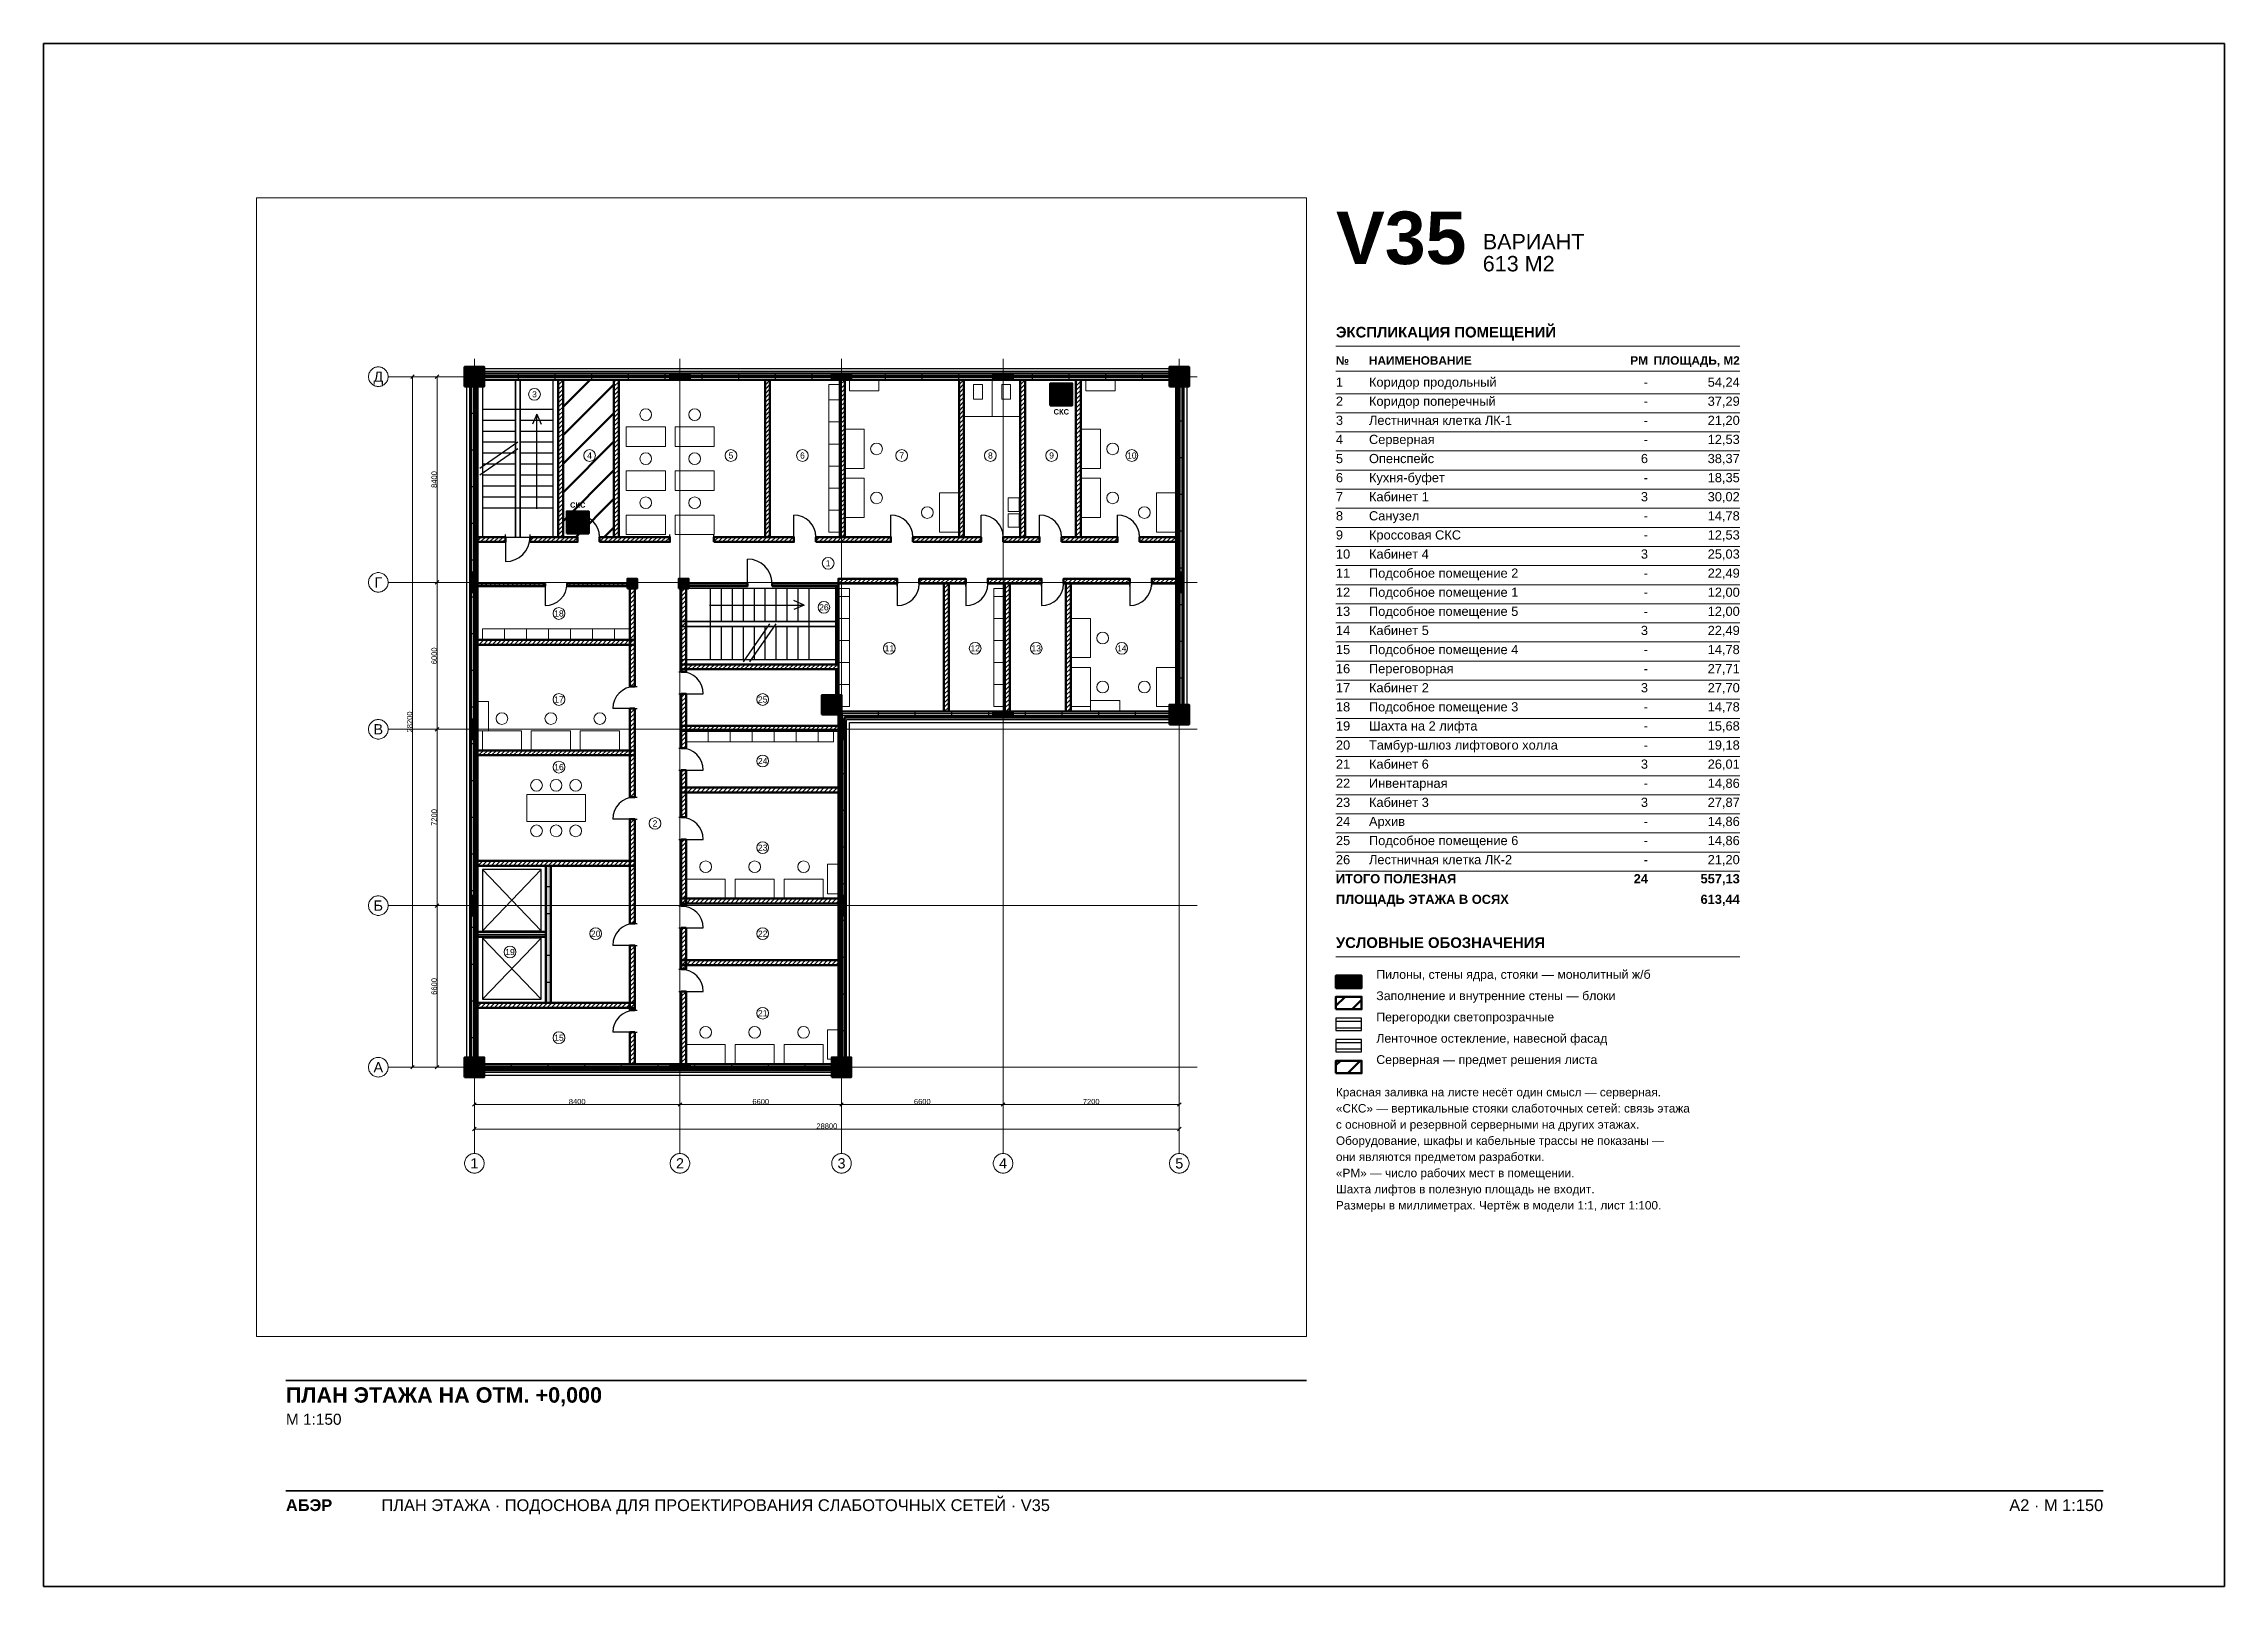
# Paper-space layout 'A2-1-100' of a CAD drawing. Header units: millimetres. Extents: x 0 to 594, y 0 to 420.
# The model-space entities are those that its viewports show. They can reach past a viewport. Long polylines and large blocks are cut down to what shows.
import ezdxf
from ezdxf.enums import TextEntityAlignment as Align

# ---------------------------------------------------------------- set-up
doc = ezdxf.new("R2010")
doc.units = ezdxf.units.MM
doc.linetypes.add('CENTER2', pattern=[2.541, 1.587, -0.318, 0.318, -0.318])
for name, color, linetype, lineweight in [('A-ANNO-LEGEND', 7, 'CONTINUOUS', 18), ('A-ANNO-NOTES', 8, 'CONTINUOUS', 13), ('A-ANNO-ROOM', 7, 'CONTINUOUS', 18), ('A-ANNO-TABLE', 7, 'CONTINUOUS', 18), ('A-DIMS', 8, 'CONTINUOUS', 13), ('A-DOOR', 3, 'CONTINUOUS', 25), ('A-ELEV', 7, 'CONTINUOUS', 25), ('A-FACADE-PANEL', 8, 'CONTINUOUS', 25), ('A-FURN', 8, 'CONTINUOUS', 18), ('A-GLAZ-RIBBON', 5, 'CONTINUOUS', 25), ('A-GRID', 8, 'CENTER2', 13), ('A-HATCH', 9, 'CONTINUOUS', 9), ('A-OUTLINE', 7, 'CONTINUOUS', 50), ('A-SANI', 8, 'CONTINUOUS', 18), ('A-STAIR', 7, 'CONTINUOUS', 25), ('A-TITLE', 7, 'CONTINUOUS', 35), ('A-VIEWPORT', 8, 'CONTINUOUS', 9), ('A-WALL-BLOCK', 9, 'CONTINUOUS', 50), ('A-WALL-GLASS', 4, 'CONTINUOUS', 25), ('A-WALL-RC', 7, 'CONTINUOUS', 50), ('E-SCS-RISER', 1, 'CONTINUOUS', 50), ('E-SERVER-ROOM', 1, 'CONTINUOUS', 50)]:
    doc.layers.add(name, color=color, linetype=linetype, lineweight=lineweight)
doc.styles.add('Arial', font='arial.ttf')
doc.styles.add('Arial-Bold', font='arialbd.ttf')
doc.styles.get("Standard").update_dxf_attribs({"font": 'arial.ttf'})

psp = doc.layouts.new('A2-1-100')

# ---------------------------------------------------------------- texts
at = {"layer": 'A-ANNO-LEGEND'}
for s, height, style, p in [('УСЛОВНЫЕ ОБОЗНАЧЕНИЯ', 2.9, 'Arial-Bold', (352, 173.8)), ('Пилоны, стены ядра, стояки — монолитный ж/б', 2.4, 'Arial', (363, 165.4)), ('Заполнение и внутренние стены — блоки', 2.4, 'Arial', (363, 159.6)), ('Перегородки светопрозрачные', 2.4, 'Arial', (363, 153.8)), ('Ленточное остекление, навесной фасад', 2.4, 'Arial', (363, 148)), ('Серверная — предмет решения листа', 2.4, 'Arial', (363, 142.2))]:
    psp.add_text(s, height=height, dxfattribs=dict(at, style=style)).set_placement(p)
at = {"layer": 'A-ANNO-NOTES', "style": 'Arial'}
for s, p in [('«СКС» — вертикальные стояки слаботочных сетей: связь этажа', (352, 129)), ('Красная заливка на листе несёт один смысл — серверная.', (352, 133.4)), ('с основной и резервной серверными на других этажах.', (352, 124.6)), ('Оборудование, шкафы и кабельные трассы не показаны —', (352, 120.2)), ('они являются предметом разработки.', (352, 115.8)), ('«РМ» — число рабочих мест в помещении.', (352, 111.4)), ('Шахта лифтов в полезную площадь не входит.', (352, 107)), ('Размеры в миллиметрах. Чертёж в модели 1:1, лист 1:100.', (352, 102.6))]:
    psp.add_text(s, height=2.3, dxfattribs=at).set_placement(p)
at = {"layer": 'A-ANNO-TABLE'}
for s, height, style, p in [('ЭКСПЛИКАЦИЯ ПОМЕЩЕНИЙ', 2.9, 'Arial-Bold', (352, 340)), ('№', 2.3, 'Arial-Bold', (352, 332.6)), ('НАИМЕНОВАНИЕ', 2.3, 'Arial-Bold', (361, 332.6)), ('1', 2.5, 'Arial', (352, 326.6)), ('Коридор продольный', 2.5, 'Arial', (361, 326.6)), ('2', 2.5, 'Arial', (352, 321.4)), ('Коридор поперечный', 2.5, 'Arial', (361, 321.4)), ('3', 2.5, 'Arial', (352, 316.2)), ('Лестничная клетка ЛК-1', 2.5, 'Arial', (361, 316.2)), ('4', 2.5, 'Arial', (352, 311)), ('Серверная', 2.5, 'Arial', (361, 311)), ('5', 2.5, 'Arial', (352, 305.8)), ('6', 2.5, 'Arial', (352, 300.6)), ('Опенспейс', 2.5, 'Arial', (361, 305.8)), ('Кухня-буфет', 2.5, 'Arial', (361, 300.6)), ('7', 2.5, 'Arial', (352, 295.4)), ('Кабинет 1', 2.5, 'Arial', (361, 295.4)), ('8', 2.5, 'Arial', (352, 290.2)), ('Санузел', 2.5, 'Arial', (361, 290.2)), ('9', 2.5, 'Arial', (352, 285)), ('Кроссовая СКС', 2.5, 'Arial', (361, 285)), ('10', 2.5, 'Arial', (352, 279.8)), ('Кабинет 4', 2.5, 'Arial', (361, 279.8)), ('11', 2.5, 'Arial', (352, 274.6)), ('Подсобное помещение 2', 2.5, 'Arial', (361, 274.6)), ('12', 2.5, 'Arial', (352, 269.4)), ('Подсобное помещение 1', 2.5, 'Arial', (361, 269.4)), ('13', 2.5, 'Arial', (352, 264.2)), ('14', 2.5, 'Arial', (352, 259)), ('Подсобное помещение 5', 2.5, 'Arial', (361, 264.2)), ('Кабинет 5', 2.5, 'Arial', (361, 259)), ('15', 2.5, 'Arial', (352, 253.8)), ('Подсобное помещение 4', 2.5, 'Arial', (361, 253.8)), ('16', 2.5, 'Arial', (352, 248.6)), ('Переговорная', 2.5, 'Arial', (361, 248.6)), ('17', 2.5, 'Arial', (352, 243.4)), ('Кабинет 2', 2.5, 'Arial', (361, 243.4)), ('18', 2.5, 'Arial', (352, 238.2)), ('Подсобное помещение 3', 2.5, 'Arial', (361, 238.2)), ('19', 2.5, 'Arial', (352, 233)), ('Шахта на 2 лифта', 2.5, 'Arial', (361, 233)), ('20', 2.5, 'Arial', (352, 227.8)), ('Тамбур-шлюз лифтового холла', 2.5, 'Arial', (361, 227.8)), ('21', 2.5, 'Arial', (352, 222.6)), ('22', 2.5, 'Arial', (352, 217.4)), ('Кабинет 6', 2.5, 'Arial', (361, 222.6)), ('Инвентарная', 2.5, 'Arial', (361, 217.4)), ('23', 2.5, 'Arial', (352, 212.2)), ('Кабинет 3', 2.5, 'Arial', (361, 212.2)), ('24', 2.5, 'Arial', (352, 207)), ('Архив', 2.5, 'Arial', (361, 207)), ('25', 2.5, 'Arial', (352, 201.8)), ('Подсобное помещение 6', 2.5, 'Arial', (361, 201.8)), ('26', 2.5, 'Arial', (352, 196.6)), ('Лестничная клетка ЛК-2', 2.5, 'Arial', (361, 196.6)), ('ИТОГО ПОЛЕЗНАЯ', 2.5, 'Arial-Bold', (352, 191.4)), ('ПЛОЩАДЬ ЭТАЖА В ОСЯХ', 2.5, 'Arial-Bold', (352, 185.8))]:
    psp.add_text(s, height=height, dxfattribs=dict(at, style=style)).set_placement(p)
for s, height, style, p in [('РМ', 2.3, 'Arial-Bold', (437, 332.6)), ('ПЛОЩАДЬ, М2', 2.3, 'Arial-Bold', (462, 332.6)), ('-', 2.5, 'Arial', (437, 326.6)), ('54,24', 2.5, 'Arial', (462, 326.6)), ('-', 2.5, 'Arial', (437, 321.4)), ('37,29', 2.5, 'Arial', (462, 321.4)), ('-', 2.5, 'Arial', (437, 316.2)), ('21,20', 2.5, 'Arial', (462, 316.2)), ('-', 2.5, 'Arial', (437, 311)), ('12,53', 2.5, 'Arial', (462, 311)), ('6', 2.5, 'Arial', (437, 305.8)), ('38,37', 2.5, 'Arial', (462, 305.8)), ('18,35', 2.5, 'Arial', (462, 300.6)), ('3', 2.5, 'Arial', (437, 295.4)), ('-', 2.5, 'Arial', (437, 300.6)), ('30,02', 2.5, 'Arial', (462, 295.4)), ('-', 2.5, 'Arial', (437, 290.2)), ('14,78', 2.5, 'Arial', (462, 290.2)), ('-', 2.5, 'Arial', (437, 285)), ('12,53', 2.5, 'Arial', (462, 285)), ('3', 2.5, 'Arial', (437, 279.8)), ('25,03', 2.5, 'Arial', (462, 279.8)), ('-', 2.5, 'Arial', (437, 274.6)), ('22,49', 2.5, 'Arial', (462, 274.6)), ('-', 2.5, 'Arial', (437, 269.4)), ('12,00', 2.5, 'Arial', (462, 269.4)), ('3', 2.5, 'Arial', (437, 259)), ('-', 2.5, 'Arial', (437, 264.2)), ('22,49', 2.5, 'Arial', (462, 259)), ('12,00', 2.5, 'Arial', (462, 264.2)), ('14,78', 2.5, 'Arial', (462, 253.8)), ('-', 2.5, 'Arial', (437, 253.8)), ('-', 2.5, 'Arial', (437, 248.6)), ('27,71', 2.5, 'Arial', (462, 248.6)), ('3', 2.5, 'Arial', (437, 243.4)), ('27,70', 2.5, 'Arial', (462, 243.4)), ('-', 2.5, 'Arial', (437, 238.2)), ('14,78', 2.5, 'Arial', (462, 238.2)), ('-', 2.5, 'Arial', (437, 233)), ('15,68', 2.5, 'Arial', (462, 233)), ('-', 2.5, 'Arial', (437, 227.8)), ('19,18', 2.5, 'Arial', (462, 227.8)), ('3', 2.5, 'Arial', (437, 222.6)), ('26,01', 2.5, 'Arial', (462, 222.6)), ('14,86', 2.5, 'Arial', (462, 217.4)), ('3', 2.5, 'Arial', (437, 212.2)), ('-', 2.5, 'Arial', (437, 217.4)), ('27,87', 2.5, 'Arial', (462, 212.2)), ('-', 2.5, 'Arial', (437, 207)), ('14,86', 2.5, 'Arial', (462, 207)), ('-', 2.5, 'Arial', (437, 201.8)), ('14,86', 2.5, 'Arial', (462, 201.8)), ('-', 2.5, 'Arial', (437, 196.6)), ('21,20', 2.5, 'Arial', (462, 196.6)), ('24', 2.5, 'Arial-Bold', (437, 191.4)), ('557,13', 2.5, 'Arial-Bold', (462, 191.4)), ('613,44', 2.5, 'Arial-Bold', (462, 185.8))]:
    psp.add_text(s, height=height, dxfattribs=dict(at, style=style)).set_placement(p, align=Align.RIGHT)
at = {"layer": 'A-TITLE'}
for s, height, style, p in [('V35', 14.3, 'Arial-Bold', (352, 360)), ('ВАРИАНТ', 4.2, 'Arial', (392, 364)), ('613 М2', 4.2, 'Arial', (392, 358)), ('ПЛАН ЭТАЖА НА ОТМ. +0,000', 4.2, 'Arial-Bold', (66, 50)), ('М 1:150', 3, 'Arial', (66, 44)), ('ПЛАН ЭТАЖА · ПОДОСНОВА ДЛЯ ПРОЕКТИРОВАНИЯ СЛАБОТОЧНЫХ СЕТЕЙ · V35', 3.2, 'Arial', (92, 20.5)), ('АБЭР', 3.2, 'Arial-Bold', (66, 20.5))]:
    psp.add_text(s, height=height, dxfattribs=dict(at, style=style)).set_placement(p)
at = {"layer": 'A-TITLE', "style": 'Arial'}
psp.add_text('A2 · М 1:150', height=3.2, dxfattribs=at).set_placement((561, 20.5), align=Align.RIGHT)

msp = doc.modelspace()

# ---------------------------------------------------------------- texts
at = {"layer": 'A-ANNO-ROOM'}
for s, p in [('3', (2455, 27480)), ('4', (4705, 24980)), ('5', (10482, 24980)), ('6', (13404, 24980)), ('7', (17460, 24980)), ('8', (21083, 24980)), ('9', (23583, 24980)), ('10', (26860, 24980)), ('1', (14455, 20580)), ('26', (14280, 18780)), ('18', (3455, 18530)), ('11', (16955, 17105)), ('12', (20459, 17105)), ('13', (22955, 17105)), ('14', (26451, 17105)), ('17', (3455, 15018)), ('25', (11780, 15017)), ('24', (11780, 12504)), ('16', (3455, 12255)), ('2', (7380, 9955)), ('23', (11780, 8966)), ('20', (4955, 5455)), ('22', (11780, 5453)), ('19', (1455, 4705)), ('21', (11780, 2205)), ('15', (3455, 1205))]:
    msp.add_text(s, height=250, dxfattribs=at).set_placement(p, align=Align.MIDDLE_CENTER)
at = {"layer": 'A-DIMS'}
for s, p in [('8400', (-1645, 24000)), ('6000', (-1645, 16800)), ('28200', (-2645, 14100)), ('7200', (-1645, 10200)), ('6600', (-1645, 3300))]:
    msp.add_text(s, height=220, rotation=90, dxfattribs=at).set_placement(p, align=Align.MIDDLE_CENTER)
for s, p in [('8400', (4200, -1405)), ('6600', (11700, -1405)), ('6600', (18300, -1405)), ('7200', (25200, -1405)), ('28800', (14400, -2405))]:
    msp.add_text(s, height=220, dxfattribs=at).set_placement(p, align=Align.MIDDLE_CENTER)
at = {"layer": 'A-GRID'}
for s, p in [('Д', (-3925, 28200)), ('Г', (-3925, 19800)), ('В', (-3925, 13800)), ('Б', (-3925, 6600)), ('А', (-3925, 0)), ('1', (0, -3925)), ('2', (8400, -3925)), ('3', (15000, -3925)), ('4', (21600, -3925)), ('5', (28800, -3925))]:
    msp.add_text(s, height=420, dxfattribs=at).set_placement(p, align=Align.MIDDLE_CENTER)
at = {"layer": 'E-SCS-RISER', "style": 'Arial-Bold'}
for p in [(23980, 26765), (4225, 22960)]:
    msp.add_text('СКС', height=220, dxfattribs=at).set_placement(p, align=Align.MIDDLE_CENTER)

# ---------------------------------------------------------------- hatches: boundary and pattern name
at = {"layer": 'A-HATCH'}
h = msp.add_hatch(dxfattribs=at)
h.set_pattern_fill('ANSI31', scale=40)
h.paths.add_polyline_path([(3425, 21650), (3625, 21650), (3625, 28075), (3625, 28075), (3425, 28075), (3425, 28075)])
h = msp.add_hatch(dxfattribs=at)
h.set_pattern_fill('ANSI31', scale=40)
h.paths.add_polyline_path([(5702, 21650), (5902, 21650), (5902, 28075), (5902, 28075), (5702, 28075), (5702, 28075)])
h = msp.add_hatch(dxfattribs=at)
h.set_pattern_fill('ANSI31', scale=40)
h.paths.add_polyline_path([(11874, 21650), (12074, 21650), (12074, 28075), (12074, 28075), (11874, 28075), (11874, 28075)])
h = msp.add_hatch(dxfattribs=at)
h.set_pattern_fill('ANSI31', scale=40)
h.paths.add_polyline_path([(14930, 21650), (15130, 21650), (15130, 28075), (15130, 28075), (14930, 28075), (14930, 28075)])
h = msp.add_hatch(dxfattribs=at)
h.set_pattern_fill('ANSI31', scale=40)
h.paths.add_polyline_path([(19803, 21650), (20003, 21650), (20003, 28075), (20003, 28075), (19803, 28075), (19803, 28075)])
h = msp.add_hatch(dxfattribs=at)
h.set_pattern_fill('ANSI31', scale=40)
h.paths.add_polyline_path([(22303, 21650), (22503, 21650), (22503, 28075), (22503, 28075), (22303, 28075), (22303, 28075)])
h = msp.add_hatch(dxfattribs=at)
h.set_pattern_fill('ANSI31', scale=40)
h.paths.add_polyline_path([(24580, 21650), (24780, 21650), (24780, 28075), (24780, 28075), (24580, 28075), (24580, 28075)])
h = msp.add_hatch(dxfattribs=at)
h.set_pattern_fill('ANSI31', scale=40)
h.paths.add_polyline_path([(125, 21450), (125, 21450), (1275, 21450), (1275, 21650), (125, 21650), (125, 21650)])
h = msp.add_hatch(dxfattribs=at)
h.set_pattern_fill('ANSI31', scale=40)
h.paths.add_polyline_path([(2275, 21450), (4214, 21450), (4214, 21650), (2275, 21650)])
h = msp.add_hatch(dxfattribs=at)
h.set_pattern_fill('ANSI31', scale=40)
h.paths.add_polyline_path([(5114, 21450), (7988, 21450), (7988, 21650), (5114, 21650)])
h = msp.add_hatch(dxfattribs=at)
h.set_pattern_fill('ANSI31', scale=40)
h.paths.add_polyline_path([(9788, 21450), (13052, 21450), (13052, 21650), (9788, 21650)])
h = msp.add_hatch(dxfattribs=at)
h.set_pattern_fill('ANSI31', scale=40)
h.paths.add_polyline_path([(13952, 21450), (17016, 21450), (17016, 21650), (13952, 21650)])
h = msp.add_hatch(dxfattribs=at)
h.set_pattern_fill('ANSI31', scale=40)
h.paths.add_polyline_path([(17916, 21450), (20703, 21450), (20703, 21650), (17916, 21650)])
h = msp.add_hatch(dxfattribs=at)
h.set_pattern_fill('ANSI31', scale=40)
h.paths.add_polyline_path([(21603, 21450), (23092, 21450), (23092, 21650), (21603, 21650)])
h = msp.add_hatch(dxfattribs=at)
h.set_pattern_fill('ANSI31', scale=40)
h.paths.add_polyline_path([(23992, 21450), (26278, 21450), (26278, 21650), (23992, 21650)])
h = msp.add_hatch(dxfattribs=at)
h.set_pattern_fill('ANSI31', scale=40)
h.paths.add_polyline_path([(27178, 21450), (28675, 21450), (28675, 21450), (28675, 21650), (28675, 21650), (27178, 21650)])
h = msp.add_hatch(dxfattribs=at)
h.set_pattern_fill('ANSI31', scale=40)
h.paths.add_polyline_path([(125, 19650), (125, 19650), (2888, 19650), (2888, 19750), (125, 19750), (125, 19750)])
h = msp.add_hatch(dxfattribs=at)
h.set_pattern_fill('ANSI31', scale=40)
h.paths.add_polyline_path([(3788, 19650), (6350, 19650), (6350, 19750), (3788, 19750)])
h = msp.add_hatch(dxfattribs=at)
h.set_pattern_fill('ANSI31', scale=40)
h.paths.add_polyline_path([(6350, 15544), (6550, 15544), (6550, 19750), (6350, 19750)])
h = msp.add_hatch(dxfattribs=at)
h.set_pattern_fill('ANSI31', scale=40)
h.paths.add_polyline_path([(8450, 16150), (8650, 16150), (8650, 19750), (8450, 19750)])
h = msp.add_hatch(dxfattribs=at)
h.set_pattern_fill('ANSI31', scale=40)
h.paths.add_polyline_path([(14875, 19750), (17277, 19750), (17277, 19950), (14875, 19950)])
h = msp.add_hatch(dxfattribs=at)
h.set_pattern_fill('ANSI31', scale=40)
h.paths.add_polyline_path([(18177, 19750), (20077, 19750), (20077, 19950), (18177, 19950)])
h = msp.add_hatch(dxfattribs=at)
h.set_pattern_fill('ANSI31', scale=40)
h.paths.add_polyline_path([(19179, 14525), (19379, 14525), (19379, 14525), (19379, 19750), (19179, 19750), (19179, 14525)])
h = msp.add_hatch(dxfattribs=at)
h.set_pattern_fill('ANSI31', scale=40)
h.paths.add_polyline_path([(20977, 19750), (23171, 19750), (23171, 19950), (20977, 19950)])
h = msp.add_hatch(dxfattribs=at)
h.set_pattern_fill('ANSI31', scale=40)
h.paths.add_polyline_path([(21675, 14525), (21875, 14525), (21875, 14525), (21875, 19750), (21675, 19750), (21675, 14525)])
h = msp.add_hatch(dxfattribs=at)
h.set_pattern_fill('ANSI31', scale=40)
h.paths.add_polyline_path([(24071, 19750), (26773, 19750), (26773, 19950), (24071, 19950)])
h = msp.add_hatch(dxfattribs=at)
h.set_pattern_fill('ANSI31', scale=40)
h.paths.add_polyline_path([(24171, 14525), (24371, 14525), (24371, 14525), (24371, 19750), (24171, 19750), (24171, 14525)])
h = msp.add_hatch(dxfattribs=at)
h.set_pattern_fill('ANSI31', scale=40)
h.paths.add_polyline_path([(27673, 19750), (28675, 19750), (28675, 19750), (28675, 19950), (28675, 19950), (27673, 19950)])
h = msp.add_hatch(dxfattribs=at)
h.set_pattern_fill('ANSI31', scale=40)
h.paths.add_polyline_path([(125, 17250), (125, 17250), (6550, 17250), (6550, 17450), (125, 17450), (125, 17450)])
h = msp.add_hatch(dxfattribs=at)
h.set_pattern_fill('ANSI31', scale=40)
h.paths.add_polyline_path([(8450, 16250), (14875, 16250), (14875, 16450), (8450, 16450)])
h = msp.add_hatch(dxfattribs=at)
h.set_pattern_fill('ANSI31', scale=40)
h.paths.add_polyline_path([(14775, 14525), (14875, 14525), (14875, 14525), (14875, 16250), (14775, 16250), (14775, 14525)])
h = msp.add_hatch(dxfattribs=at)
h.set_pattern_fill('ANSI31', scale=40)
h.paths.add_polyline_path([(8450, 13030), (8650, 13030), (8650, 15250), (8450, 15250)])
h = msp.add_hatch(dxfattribs=at)
h.set_pattern_fill('ANSI31', scale=40)
h.paths.add_polyline_path([(6350, 11032), (6550, 11032), (6550, 14644), (6350, 14644)])
h = msp.add_hatch(dxfattribs=at)
h.set_pattern_fill('ANSI31', scale=40)
h.paths.add_polyline_path([(8450, 13737), (14875, 13737), (14875, 13737), (14875, 13937), (14875, 13937), (8450, 13937)])
h = msp.add_hatch(dxfattribs=at)
h.set_pattern_fill('ANSI31', scale=40)
h.paths.add_polyline_path([(125, 12738), (125, 12738), (6550, 12738), (6550, 12938), (125, 12938), (125, 12938)])
h = msp.add_hatch(dxfattribs=at)
h.set_pattern_fill('ANSI31', scale=40)
h.paths.add_polyline_path([(8450, 10205), (8650, 10205), (8650, 12130), (8450, 12130)])
h = msp.add_hatch(dxfattribs=at)
h.set_pattern_fill('ANSI31', scale=40)
h.paths.add_polyline_path([(8450, 11224), (14875, 11224), (14875, 11224), (14875, 11424), (14875, 11424), (8450, 11424)])
h = msp.add_hatch(dxfattribs=at)
h.set_pattern_fill('ANSI31', scale=40)
h.paths.add_polyline_path([(6350, 5875), (6550, 5875), (6550, 10132), (6350, 10132)])
h = msp.add_hatch(dxfattribs=at)
h.set_pattern_fill('ANSI31', scale=40)
h.paths.add_polyline_path([(8450, 6586), (8650, 6586), (8650, 9305), (8450, 9305)])
h = msp.add_hatch(dxfattribs=at)
h.set_pattern_fill('ANSI31', scale=40)
h.paths.add_polyline_path([(125, 8225), (125, 8225), (6550, 8225), (6550, 8425), (125, 8425), (125, 8425)])
h = msp.add_hatch(dxfattribs=at)
h.set_pattern_fill('ANSI31', scale=40)
h.paths.add_polyline_path([(8450, 6686), (14875, 6686), (14875, 6686), (14875, 6886), (14875, 6886), (8450, 6886)])
h = msp.add_hatch(dxfattribs=at)
h.set_pattern_fill('ANSI31', scale=40)
h.paths.add_polyline_path([(8450, 3999), (8650, 3999), (8650, 5686), (8450, 5686)])
h = msp.add_hatch(dxfattribs=at)
h.set_pattern_fill('ANSI31', scale=40)
h.paths.add_polyline_path([(6350, 2325), (6550, 2325), (6550, 4975), (6350, 4975)])
h = msp.add_hatch(dxfattribs=at)
h.set_pattern_fill('ANSI31', scale=40)
h.paths.add_polyline_path([(8450, 4173), (14875, 4173), (14875, 4173), (14875, 4373), (14875, 4373), (8450, 4373)])
h = msp.add_hatch(dxfattribs=at)
h.set_pattern_fill('ANSI31', scale=40)
h.paths.add_polyline_path([(8450, 125), (8650, 125), (8650, 125), (8650, 3099), (8450, 3099), (8450, 125)])
h = msp.add_hatch(dxfattribs=at)
h.set_pattern_fill('ANSI31', scale=40)
h.paths.add_polyline_path([(125, 2425), (125, 2425), (6550, 2425), (6550, 2625), (125, 2625), (125, 2625)])
h = msp.add_hatch(dxfattribs=at)
h.set_pattern_fill('ANSI31', scale=40)
h.paths.add_polyline_path([(6350, 125), (6550, 125), (6550, 125), (6550, 1425), (6350, 1425), (6350, 125)])
at = {"layer": 'A-WALL-RC'}
h = msp.add_hatch(color=7, dxfattribs=at)
h.dxf.hatch_style = 1
h.paths.add_polyline_path([(-400, 27800), (400, 27800), (400, 28600), (-400, 28600)])
h = msp.add_hatch(color=7, dxfattribs=at)
h.dxf.hatch_style = 1
h.paths.add_polyline_path([(28400, 27800), (29200, 27800), (29200, 28600), (28400, 28600)])
h = msp.add_hatch(color=7, dxfattribs=at)
h.dxf.hatch_style = 1
h.paths.add_polyline_path([(8000, 28075), (8800, 28075), (8800, 28325), (8000, 28325)])
h = msp.add_hatch(color=7, dxfattribs=at)
h.dxf.hatch_style = 1
h.paths.add_polyline_path([(14600, 28075), (15400, 28075), (15400, 28325), (14600, 28325)])
h = msp.add_hatch(color=7, dxfattribs=at)
h.dxf.hatch_style = 1
h.paths.add_polyline_path([(21200, 28075), (22000, 28075), (22000, 28325), (21200, 28325)])
h = msp.add_hatch(color=7, dxfattribs=at)
h.dxf.hatch_style = 1
h.paths.add_polyline_path([(-125, 19400), (125, 19400), (125, 20200), (-125, 20200)])
h = msp.add_hatch(color=7, dxfattribs=at)
h.dxf.hatch_style = 1
h.paths.add_polyline_path([(6250, 19550), (6650, 19550), (6650, 19950), (6250, 19950)])
h = msp.add_hatch(color=7, dxfattribs=at)
h.dxf.hatch_style = 1
h.paths.add_polyline_path([(8350, 19550), (8750, 19550), (8750, 19950), (8350, 19950)])
h = msp.add_hatch(color=7, dxfattribs=at)
h.dxf.hatch_style = 1
h.paths.add_polyline_path([(8650, 19650), (11162, 19650), (11162, 19750), (8650, 19750)])
h = msp.add_hatch(color=7, dxfattribs=at)
h.dxf.hatch_style = 1
h.paths.add_polyline_path([(12162, 19650), (14875, 19650), (14875, 19750), (12162, 19750)])
h = msp.add_hatch(color=7, dxfattribs=at)
h.dxf.hatch_style = 1
h.paths.add_polyline_path([(14775, 16450), (14875, 16450), (14875, 19650), (14775, 19650)])
h = msp.add_hatch(color=7, dxfattribs=at)
h.dxf.hatch_style = 1
h.paths.add_polyline_path([(28675, 19400), (28925, 19400), (28925, 20200), (28675, 20200)])
h = msp.add_hatch(color=7, dxfattribs=at)
h.dxf.hatch_style = 1
h.paths.add_polyline_path([(14200, 14400), (15000, 14400), (15000, 15200), (14200, 15200)])
h = msp.add_hatch(color=7, dxfattribs=at)
h.dxf.hatch_style = 1
h.paths.add_polyline_path([(21200, 14275), (22000, 14275), (22000, 14525), (21200, 14525)])
h = msp.add_hatch(color=7, dxfattribs=at)
h.dxf.hatch_style = 1
h.paths.add_polyline_path([(28400, 14000), (29200, 14000), (29200, 14800), (28400, 14800)])
h = msp.add_hatch(color=7, dxfattribs=at)
h.dxf.hatch_style = 1
h.paths.add_polyline_path([(-125, 13400), (125, 13400), (125, 14200), (-125, 14200)])
h = msp.add_hatch(color=7, dxfattribs=at)
h.dxf.hatch_style = 1
h.paths.add_polyline_path([(14875, 13400), (15125, 13400), (15125, 14200), (14875, 14200)])
h = msp.add_hatch(color=7, dxfattribs=at)
h.dxf.hatch_style = 1
h.paths.add_polyline_path([(2925, 2625), (3125, 2625), (3125, 8225), (2925, 8225)])
h = msp.add_hatch(color=7, dxfattribs=at)
h.dxf.hatch_style = 1
h.paths.add_polyline_path([(-125, 6200), (125, 6200), (125, 7000), (-125, 7000)])
h = msp.add_hatch(color=7, dxfattribs=at)
h.dxf.hatch_style = 1
h.paths.add_polyline_path([(14875, 6200), (15125, 6200), (15125, 7000), (14875, 7000)])
h = msp.add_hatch(color=7, dxfattribs=at)
h.dxf.hatch_style = 1
h.paths.add_polyline_path([(125, 5325), (125, 5325), (2925, 5325), (2925, 5525), (125, 5525), (125, 5525)])
h = msp.add_hatch(color=7, dxfattribs=at)
h.dxf.hatch_style = 1
h.paths.add_polyline_path([(-400, -400), (400, -400), (400, 400), (-400, 400)])
h = msp.add_hatch(color=7, dxfattribs=at)
h.dxf.hatch_style = 1
h.paths.add_polyline_path([(8000, -125), (8800, -125), (8800, 125), (8000, 125)])
h = msp.add_hatch(color=7, dxfattribs=at)
h.dxf.hatch_style = 1
h.paths.add_polyline_path([(14600, -400), (15400, -400), (15400, 400), (14600, 400)])
at = {"layer": 'E-SCS-RISER'}
h = msp.add_hatch(color=7, dxfattribs=at)
h.dxf.hatch_style = 1
h.paths.add_polyline_path([(23530, 27025), (24430, 27025), (24430, 27925), (23530, 27925)])
h = msp.add_hatch(color=7, dxfattribs=at)
h.dxf.hatch_style = 1
h.paths.add_polyline_path([(3775, 21800), (4675, 21800), (4675, 22700), (3775, 22700)])
at = {"layer": 'E-SERVER-ROOM'}
h = msp.add_hatch(dxfattribs=at)
h.set_pattern_fill('ANSI31', scale=260)
h.paths.add_polyline_path([(3625, 21650), (5702, 21650), (5702, 28075), (3625, 28075)])

# ---------------------------------------------------------------- linework, layer by layer
at = {"layer": 'A-ANNO-ROOM'}
for centre in [(2455, 27480), (4705, 24980), (10482, 24980), (13404, 24980), (17460, 24980), (21083, 24980), (23583, 24980), (26860, 24980), (14455, 20580), (3455, 18530), (14280, 18780), (16955, 17105), (20459, 17105), (22955, 17105), (26451, 17105), (3455, 15018), (11780, 15017), (3455, 12255), (11780, 12504), (7380, 9955), (11780, 8966), (4955, 5455), (11780, 5453), (1455, 4705), (11780, 2205), (3455, 1205)]:
    msp.add_circle(centre, 240, dxfattribs=at)
at = {"layer": 'A-DIMS'}
for p, q in [((-2596, 28129), (-2454, 28271)), ((-2525, 0), (-2525, 28200)), ((-1596, 28129), (-1454, 28271)), ((-1525, 19800), (-1525, 28200)), ((-1596, 19729), (-1454, 19871)), ((-1596, 19729), (-1454, 19871)), ((-1525, 13800), (-1525, 19800)), ((-1596, 13729), (-1454, 13871)), ((-1596, 13729), (-1454, 13871)), ((-1525, 6600), (-1525, 13800)), ((-1596, 6529), (-1454, 6671)), ((-1596, 6529), (-1454, 6671)), ((-1525, 0), (-1525, 6600)), ((-2596, -71), (-2454, 71)), ((-1596, -71), (-1454, 71)), ((-71, -1596), (71, -1454)), ((0, -1525), (8400, -1525)), ((8329, -1596), (8471, -1454)), ((8329, -1596), (8471, -1454)), ((8400, -1525), (15000, -1525)), ((14929, -1596), (15071, -1454)), ((14929, -1596), (15071, -1454)), ((15000, -1525), (21600, -1525)), ((21529, -1596), (21671, -1454)), ((21529, -1596), (21671, -1454)), ((21600, -1525), (28800, -1525)), ((28729, -1596), (28871, -1454)), ((-71, -2596), (71, -2454)), ((0, -2525), (28800, -2525)), ((28729, -2596), (28871, -2454))]:
    msp.add_line(p, q, dxfattribs=at)
at = {"layer": 'A-DOOR'}
for p, q in [((4214, 21650), (4214, 22550)), ((13052, 21650), (13052, 22550)), ((17016, 21650), (17016, 22550)), ((20703, 21650), (20703, 22550)), ((23092, 21650), (23092, 22550)), ((26278, 21650), (26278, 22550)), ((1275, 21550), (1275, 21750)), ((1275, 21650), (1275, 20650)), ((2275, 21550), (2275, 21750)), ((4214, 21550), (4214, 21750)), ((5114, 21550), (5114, 21750)), ((7988, 21550), (7988, 21750)), ((9788, 21550), (9788, 21750)), ((13052, 21550), (13052, 21750)), ((13952, 21550), (13952, 21750)), ((17016, 21550), (17016, 21750)), ((17916, 21550), (17916, 21750)), ((20703, 21550), (20703, 21750)), ((21603, 21550), (21603, 21750)), ((23092, 21550), (23092, 21750)), ((23992, 21550), (23992, 21750)), ((26278, 21550), (26278, 21750)), ((27178, 21550), (27178, 21750)), ((11162, 19750), (11162, 20750)), ((2888, 19700), (2888, 19800)), ((2888, 19750), (2888, 18850)), ((3788, 19700), (3788, 19800)), ((11162, 19700), (11162, 19800)), ((12162, 19700), (12162, 19800)), ((17277, 19650), (17277, 19850)), ((17277, 19750), (17277, 18850)), ((18177, 19650), (18177, 19850)), ((20077, 19650), (20077, 19850)), ((20077, 19750), (20077, 18850)), ((20977, 19650), (20977, 19850)), ((23171, 19650), (23171, 19850)), ((23171, 19750), (23171, 18850)), ((24071, 19650), (24071, 19850)), ((26773, 19650), (26773, 19850)), ((26773, 19750), (26773, 18850)), ((27673, 19650), (27673, 19850)), ((8350, 16150), (8550, 16150)), ((6450, 15544), (6650, 15544)), ((8350, 15250), (8550, 15250)), ((8450, 15250), (9350, 15250)), ((6550, 14644), (5650, 14644)), ((6450, 14644), (6650, 14644)), ((8350, 13030), (8550, 13030)), ((8350, 12130), (8550, 12130)), ((8450, 12130), (9350, 12130)), ((6450, 11032), (6650, 11032)), ((6550, 10132), (5650, 10132)), ((6450, 10132), (6650, 10132)), ((8350, 10205), (8550, 10205)), ((8350, 9305), (8550, 9305)), ((8450, 9305), (9350, 9305)), ((2925, 7375), (3125, 7375)), ((2925, 6275), (3125, 6275)), ((8350, 6586), (8550, 6586)), ((6450, 5875), (6650, 5875)), ((8350, 5686), (8550, 5686)), ((8450, 5686), (9350, 5686)), ((2925, 4575), (3125, 4575)), ((6550, 4975), (5650, 4975)), ((6450, 4975), (6650, 4975)), ((8350, 3999), (8550, 3999)), ((2925, 3475), (3125, 3475)), ((8350, 3099), (8550, 3099)), ((8450, 3099), (9350, 3099)), ((6450, 2325), (6650, 2325)), ((6550, 1425), (5650, 1425)), ((6450, 1425), (6650, 1425))]:
    msp.add_line(p, q, dxfattribs=at)
for centre, radius, start, end in [((4214, 21650), 900, 0, 90), ((13052, 21650), 900, 0, 90), ((17016, 21650), 900, 0, 90), ((20703, 21650), 900, 0, 90), ((23092, 21650), 900, 0, 90), ((26278, 21650), 900, 0, 90), ((1275, 21650), 1000, -90, 0), ((11162, 19750), 1000, 0, 90), ((2888, 19750), 900, -90, 0), ((17277, 19750), 900, -90, 0), ((20077, 19750), 900, -90, 0), ((23171, 19750), 900, -90, 0), ((26773, 19750), 900, -90, 0), ((8450, 15250), 900, 0, 90), ((6550, 14644), 900, 90, 180), ((8450, 12130), 900, 0, 90), ((6550, 10132), 900, 90, 180), ((8450, 9305), 900, 0, 90), ((8450, 5686), 900, 0, 90), ((6550, 4975), 900, 90, 180), ((8450, 3099), 900, 0, 90), ((6550, 1425), 900, 90, 180)]:
    msp.add_arc(centre, radius, start, end, dxfattribs=at)
at = {"layer": 'A-ELEV'}
for p, q in [((325, 5575), (2725, 8075)), ((325, 8075), (2725, 5575)), ((125, 5425), (2925, 5425)), ((325, 2775), (2725, 5275)), ((325, 5275), (2725, 2775))]:
    msp.add_line(p, q, dxfattribs=at)
for points in [[(325, 5575), (2725, 5575), (2725, 8075), (325, 8075)], [(325, 2775), (2725, 2775), (2725, 5275), (325, 5275)]]:
    msp.add_lwpolyline(points, close=True, dxfattribs=at)
at = {"layer": 'A-FACADE-PANEL'}
for points in [[(-325, -325), (15325, -325), (15325, 14075), (29125, 14075), (29125, 28525), (-325, 28525)], [(-205, -205), (15205, -205), (15205, 14195), (29005, 14195), (29005, 28405), (-205, 28405)]]:
    msp.add_lwpolyline(points, close=True, dxfattribs=at)
at = {"layer": 'A-FURN'}
for p, q in [((14480, 27250), (14930, 27250)), ((14480, 26350), (14930, 26350)), ((14480, 25450), (14930, 25450)), ((14480, 24550), (14930, 24550)), ((14480, 23650), (14930, 23650)), ((14480, 22750), (14930, 22750)), ((14875, 19225), (15325, 19225)), ((21225, 19225), (21675, 19225)), ((1225, 17450), (1225, 17900)), ((2125, 17450), (2125, 17900)), ((3025, 17450), (3025, 17900)), ((3925, 17450), (3925, 17900)), ((4825, 17450), (4825, 17900)), ((5725, 17450), (5725, 17900)), ((14875, 18325), (15325, 18325)), ((21225, 18325), (21675, 18325)), ((14875, 17425), (15325, 17425)), ((21225, 17425), (21675, 17425)), ((14875, 16525), (15325, 16525)), ((21225, 16525), (21675, 16525)), ((14875, 15625), (15325, 15625)), ((21225, 15625), (21675, 15625)), ((9550, 13287), (9550, 13737)), ((10450, 13287), (10450, 13737)), ((11350, 13287), (11350, 13737)), ((12250, 13287), (12250, 13737)), ((13150, 13287), (13150, 13737)), ((14050, 13287), (14050, 13737))]:
    msp.add_line(p, q, dxfattribs=at)
for points in [[(14480, 21850), (14930, 21850), (14930, 27875), (14480, 27875)], [(15330, 27625), (16530, 27625), (16530, 28075), (15330, 28075)], [(24980, 27625), (26180, 27625), (26180, 28075), (24980, 28075)], [(6202, 25350), (7802, 25350), (7802, 26150), (6202, 26150)], [(8202, 25350), (9802, 25350), (9802, 26150), (8202, 26150)], [(15130, 24450), (15930, 24450), (15930, 26050), (15130, 26050)], [(24780, 24450), (25580, 24450), (25580, 26050), (24780, 26050)], [(6202, 23550), (7802, 23550), (7802, 24350), (6202, 24350)], [(8202, 23550), (9802, 23550), (9802, 24350), (8202, 24350)], [(15130, 22450), (15930, 22450), (15930, 24050), (15130, 24050)], [(19003, 21850), (19803, 21850), (19803, 23450), (19003, 23450)], [(24780, 22450), (25580, 22450), (25580, 24050), (24780, 24050)], [(27875, 21850), (28675, 21850), (28675, 23450), (27875, 23450)], [(6202, 21750), (7802, 21750), (7802, 22550), (6202, 22550)], [(8202, 21750), (9802, 21750), (9802, 22550), (8202, 22550)], [(14875, 14725), (15325, 14725), (15325, 19550), (14875, 19550)], [(21225, 14725), (21675, 14725), (21675, 19550), (21225, 19550)], [(325, 17450), (6350, 17450), (6350, 17900), (325, 17900)], [(24371, 16725), (25171, 16725), (25171, 18325), (24371, 18325)], [(24371, 14725), (25171, 14725), (25171, 16325), (24371, 16325)], [(27875, 14725), (28675, 14725), (28675, 16325), (27875, 16325)], [(125, 13738), (575, 13738), (575, 14938), (125, 14938)], [(25171, 14525), (26371, 14525), (26371, 14975), (25171, 14975)], [(325, 12938), (1925, 12938), (1925, 13738), (325, 13738)], [(2325, 12938), (3925, 12938), (3925, 13738), (2325, 13738)], [(4325, 12938), (5925, 12938), (5925, 13738), (4325, 13738)], [(8650, 13287), (14675, 13287), (14675, 13737), (8650, 13737)], [(2138, 10032), (4538, 10032), (4538, 11132), (2138, 11132)], [(14425, 7086), (14875, 7086), (14875, 8286), (14425, 8286)], [(8650, 6886), (10250, 6886), (10250, 7686), (8650, 7686)], [(10650, 6886), (12250, 6886), (12250, 7686), (10650, 7686)], [(12650, 6886), (14250, 6886), (14250, 7686), (12650, 7686)], [(8650, 125), (10250, 125), (10250, 925), (8650, 925)], [(10650, 125), (12250, 125), (12250, 925), (10650, 925)], [(12650, 125), (14250, 125), (14250, 925), (12650, 925)], [(14425, 325), (14875, 325), (14875, 1525), (14425, 1525)]]:
    msp.add_lwpolyline(points, close=True, dxfattribs=at)
for centre in [(7002, 26650), (9002, 26650), (7002, 24850), (9002, 24850), (16430, 25250), (26080, 25250), (7002, 23050), (9002, 23050), (16430, 23250), (26080, 23250), (18503, 22650), (27375, 22650), (25671, 17525), (25671, 15525), (27375, 15525), (1125, 14238), (3125, 14238), (5125, 14238), (2538, 11512), (3338, 11512), (4138, 11512), (2538, 9652), (3338, 9652), (4138, 9652), (9450, 8186), (11450, 8186), (13450, 8186), (9450, 1425), (11450, 1425), (13450, 1425)]:
    msp.add_circle(centre, 240, dxfattribs=at)
at = {"layer": 'A-GLAZ-RIBBON'}
for p, q in [((125, 28200), (-125, 28200)), ((-40, 28200), (-40, 0)), ((28800, 28240), (0, 28240)), ((28800, 28160), (0, 28160)), ((40, 28200), (40, 0)), ((300, 28075), (300, 28325)), ((1800, 28075), (1800, 28325)), ((3300, 28075), (3300, 28325)), ((4800, 28075), (4800, 28325)), ((6300, 28075), (6300, 28325)), ((7800, 28075), (7800, 28325)), ((9300, 28075), (9300, 28325)), ((10800, 28075), (10800, 28325)), ((12300, 28075), (12300, 28325)), ((13800, 28075), (13800, 28325)), ((15300, 28075), (15300, 28325)), ((16800, 28075), (16800, 28325)), ((18300, 28075), (18300, 28325)), ((19800, 28075), (19800, 28325)), ((21300, 28075), (21300, 28325)), ((22800, 28075), (22800, 28325)), ((24300, 28075), (24300, 28325)), ((25800, 28075), (25800, 28325)), ((27300, 28075), (27300, 28325)), ((28675, 27900), (28925, 27900)), ((28760, 14400), (28760, 28200)), ((28800, 28075), (28800, 28325)), ((28840, 14400), (28840, 28200)), ((125, 26700), (-125, 26700)), ((28675, 26400), (28925, 26400)), ((125, 25200), (-125, 25200)), ((28675, 24900), (28925, 24900)), ((125, 23700), (-125, 23700)), ((28675, 23400), (28925, 23400)), ((125, 22200), (-125, 22200)), ((28675, 21900), (28925, 21900)), ((125, 20700), (-125, 20700)), ((28675, 20400), (28925, 20400)), ((125, 19200), (-125, 19200)), ((28675, 18900), (28925, 18900)), ((125, 17700), (-125, 17700)), ((28675, 17400), (28925, 17400)), ((125, 16200), (-125, 16200)), ((28675, 15900), (28925, 15900)), ((125, 14700), (-125, 14700)), ((14960, 0), (14960, 14400)), ((15000, 14525), (15000, 14275)), ((15000, 14440), (28800, 14440)), ((15000, 14360), (28800, 14360)), ((15040, 0), (15040, 14400)), ((16500, 14525), (16500, 14275)), ((18000, 14525), (18000, 14275)), ((19500, 14525), (19500, 14275)), ((21000, 14525), (21000, 14275)), ((22500, 14525), (22500, 14275)), ((24000, 14525), (24000, 14275)), ((25500, 14525), (25500, 14275)), ((27000, 14525), (27000, 14275)), ((28500, 14525), (28500, 14275)), ((28675, 14400), (28925, 14400)), ((14875, 13500), (15125, 13500)), ((125, 13200), (-125, 13200)), ((125, 11700), (-125, 11700)), ((14875, 12000), (15125, 12000)), ((125, 10200), (-125, 10200)), ((14875, 10500), (15125, 10500)), ((14875, 9000), (15125, 9000)), ((125, 8700), (-125, 8700)), ((125, 7200), (-125, 7200)), ((14875, 7500), (15125, 7500)), ((125, 5700), (-125, 5700)), ((14875, 6000), (15125, 6000)), ((14875, 4500), (15125, 4500)), ((125, 4200), (-125, 4200)), ((125, 2700), (-125, 2700)), ((14875, 3000), (15125, 3000)), ((125, 1200), (-125, 1200)), ((14875, 1500), (15125, 1500)), ((0, 125), (0, -125)), ((0, 40), (15000, 40)), ((1500, 125), (1500, -125)), ((3000, 125), (3000, -125)), ((4500, 125), (4500, -125)), ((6000, 125), (6000, -125)), ((7500, 125), (7500, -125)), ((9000, 125), (9000, -125)), ((10500, 125), (10500, -125)), ((12000, 125), (12000, -125)), ((13500, 125), (13500, -125)), ((14875, 0), (15125, 0)), ((15000, 125), (15000, -125)), ((0, -40), (15000, -40))]:
    msp.add_line(p, q, dxfattribs=at)
at = {"layer": 'A-GRID'}
for p, q in [((0, -3525), (0, 28925)), ((8400, -3525), (8400, 28925)), ((15000, -3525), (15000, 28925)), ((21600, -3525), (21600, 28925)), ((28800, -3525), (28800, 28925)), ((-3525, 28200), (29525, 28200)), ((-3525, 19800), (29525, 19800)), ((-3525, 13800), (29525, 13800)), ((-3525, 6600), (29525, 6600)), ((-3525, 0), (29525, 0))]:
    msp.add_line(p, q, dxfattribs=at)
for centre in [(-3925, 28200), (-3925, 19800), (-3925, 13800), (-3925, 6600), (-3925, 0), (0, -3925), (8400, -3925), (15000, -3925), (21600, -3925), (28800, -3925)]:
    msp.add_circle(centre, 400, dxfattribs=at)
at = {"layer": 'A-OUTLINE'}
for points in [[(-125, -125), (15125, -125), (15125, 14275), (28925, 14275), (28925, 28325), (-125, 28325)], [(125, 125), (14875, 125), (14875, 14525), (28675, 14525), (28675, 28075), (125, 28075)]]:
    msp.add_lwpolyline(points, close=True, dxfattribs=at)
at = {"layer": 'A-SANI'}
for points in [[(20003, 26575), (21153, 26575), (21153, 28075), (20003, 28075)], [(20398, 27275), (20758, 27275), (20758, 27875), (20398, 27875)], [(21153, 26575), (22303, 26575), (22303, 28075), (21153, 28075)], [(21548, 27275), (21908, 27275), (21908, 27875), (21548, 27875)], [(21803, 22700), (22263, 22700), (22263, 23250), (21803, 23250)], [(21803, 22050), (22263, 22050), (22263, 22600), (21803, 22600)]]:
    msp.add_lwpolyline(points, close=True, dxfattribs=at)
at = {"layer": 'A-STAIR'}
for p, q in [((325, 26875), (1675, 26875)), ((325, 26875), (3225, 26875)), ((1875, 26875), (3225, 26875)), ((325, 26428), (1675, 26428)), ((325, 25981), (1675, 25981)), ((1875, 26428), (3225, 26428)), ((1875, 25981), (3225, 25981)), ((2550, 26675), (2370, 26255)), ((2550, 22800), (2550, 26675)), ((2550, 26675), (2730, 26255)), ((225, 24460), (1775, 25533)), ((225, 24192), (1775, 25265)), ((325, 25533), (1675, 25533)), ((325, 25086), (1675, 25086)), ((1875, 25533), (3225, 25533)), ((1875, 25086), (3225, 25086)), ((325, 24639), (1675, 24639)), ((325, 24192), (1675, 24192)), ((1875, 24639), (3225, 24639)), ((1875, 24192), (3225, 24192)), ((325, 23744), (1675, 23744)), ((325, 23297), (1675, 23297)), ((1875, 23744), (3225, 23744)), ((1875, 23297), (3225, 23297)), ((325, 22850), (3225, 22850)), ((9600, 18875), (13475, 18875)), ((9650, 16650), (9650, 19550)), ((10097, 18200), (10097, 19550)), ((10544, 18200), (10544, 19550)), ((10992, 18200), (10992, 19550)), ((11439, 18200), (11439, 19550)), ((11886, 18200), (11886, 19550)), ((12333, 18200), (12333, 19550)), ((12781, 18200), (12781, 19550)), ((13475, 18875), (13055, 19055)), ((13475, 18875), (13055, 18695)), ((13228, 18200), (13228, 19550)), ((13675, 18200), (13675, 19550)), ((13675, 16650), (13675, 19550)), ((10097, 16650), (10097, 18000)), ((10544, 16650), (10544, 18000)), ((10992, 16550), (12065, 18100)), ((10992, 16650), (10992, 18000)), ((11260, 16550), (12333, 18100)), ((11439, 16650), (11439, 18000)), ((11886, 16650), (11886, 18000)), ((12333, 16650), (12333, 18000)), ((12781, 16650), (12781, 18000)), ((13228, 16650), (13228, 18000)), ((13675, 16650), (13675, 18000))]:
    msp.add_line(p, q, dxfattribs=at)
for points in [[(325, 21650), (1675, 21650), (1675, 28075), (325, 28075)], [(1675, 21650), (1875, 21650), (1875, 28075), (1675, 28075)], [(1875, 21650), (3225, 21650), (3225, 28075), (1875, 28075)], [(8450, 18200), (14875, 18200), (14875, 19550), (8450, 19550)], [(8450, 18000), (14875, 18000), (14875, 18200), (8450, 18200)], [(8450, 16650), (14875, 16650), (14875, 18000), (8450, 18000)]]:
    msp.add_lwpolyline(points, close=True, dxfattribs=at)
at = {"layer": 'A-WALL-BLOCK'}
for points in [[(3425, 21650), (3625, 21650), (3625, 28075), (3625, 28075), (3425, 28075), (3425, 28075)], [(5702, 21650), (5902, 21650), (5902, 28075), (5902, 28075), (5702, 28075), (5702, 28075)], [(11874, 21650), (12074, 21650), (12074, 28075), (12074, 28075), (11874, 28075), (11874, 28075)], [(14930, 21650), (15130, 21650), (15130, 28075), (15130, 28075), (14930, 28075), (14930, 28075)], [(19803, 21650), (20003, 21650), (20003, 28075), (20003, 28075), (19803, 28075), (19803, 28075)], [(22303, 21650), (22503, 21650), (22503, 28075), (22503, 28075), (22303, 28075), (22303, 28075)], [(24580, 21650), (24780, 21650), (24780, 28075), (24780, 28075), (24580, 28075), (24580, 28075)], [(125, 21450), (125, 21450), (1275, 21450), (1275, 21650), (125, 21650), (125, 21650)], [(2275, 21450), (4214, 21450), (4214, 21650), (2275, 21650)], [(5114, 21450), (7988, 21450), (7988, 21650), (5114, 21650)], [(9788, 21450), (13052, 21450), (13052, 21650), (9788, 21650)], [(13952, 21450), (17016, 21450), (17016, 21650), (13952, 21650)], [(17916, 21450), (20703, 21450), (20703, 21650), (17916, 21650)], [(21603, 21450), (23092, 21450), (23092, 21650), (21603, 21650)], [(23992, 21450), (26278, 21450), (26278, 21650), (23992, 21650)], [(27178, 21450), (28675, 21450), (28675, 21450), (28675, 21650), (28675, 21650), (27178, 21650)], [(125, 19650), (125, 19650), (2888, 19650), (2888, 19750), (125, 19750), (125, 19750)], [(3788, 19650), (6350, 19650), (6350, 19750), (3788, 19750)], [(6350, 15544), (6550, 15544), (6550, 19750), (6350, 19750)], [(8450, 16150), (8650, 16150), (8650, 19750), (8450, 19750)], [(14875, 19750), (17277, 19750), (17277, 19950), (14875, 19950)], [(18177, 19750), (20077, 19750), (20077, 19950), (18177, 19950)], [(19179, 14525), (19379, 14525), (19379, 14525), (19379, 19750), (19179, 19750), (19179, 14525)], [(20977, 19750), (23171, 19750), (23171, 19950), (20977, 19950)], [(21675, 14525), (21875, 14525), (21875, 14525), (21875, 19750), (21675, 19750), (21675, 14525)], [(24071, 19750), (26773, 19750), (26773, 19950), (24071, 19950)], [(24171, 14525), (24371, 14525), (24371, 14525), (24371, 19750), (24171, 19750), (24171, 14525)], [(27673, 19750), (28675, 19750), (28675, 19750), (28675, 19950), (28675, 19950), (27673, 19950)], [(125, 17250), (125, 17250), (6550, 17250), (6550, 17450), (125, 17450), (125, 17450)], [(8450, 16250), (14875, 16250), (14875, 16450), (8450, 16450)], [(14775, 14525), (14875, 14525), (14875, 14525), (14875, 16250), (14775, 16250), (14775, 14525)], [(8450, 13030), (8650, 13030), (8650, 15250), (8450, 15250)], [(6350, 11032), (6550, 11032), (6550, 14644), (6350, 14644)], [(8450, 13737), (14875, 13737), (14875, 13737), (14875, 13937), (14875, 13937), (8450, 13937)], [(125, 12738), (125, 12738), (6550, 12738), (6550, 12938), (125, 12938), (125, 12938)], [(8450, 10205), (8650, 10205), (8650, 12130), (8450, 12130)], [(8450, 11224), (14875, 11224), (14875, 11224), (14875, 11424), (14875, 11424), (8450, 11424)], [(6350, 5875), (6550, 5875), (6550, 10132), (6350, 10132)], [(8450, 6586), (8650, 6586), (8650, 9305), (8450, 9305)], [(125, 8225), (125, 8225), (6550, 8225), (6550, 8425), (125, 8425), (125, 8425)], [(8450, 6686), (14875, 6686), (14875, 6686), (14875, 6886), (14875, 6886), (8450, 6886)], [(8450, 3999), (8650, 3999), (8650, 5686), (8450, 5686)], [(6350, 2325), (6550, 2325), (6550, 4975), (6350, 4975)], [(8450, 4173), (14875, 4173), (14875, 4173), (14875, 4373), (14875, 4373), (8450, 4373)], [(8450, 125), (8650, 125), (8650, 125), (8650, 3099), (8450, 3099), (8450, 125)], [(125, 2425), (125, 2425), (6550, 2425), (6550, 2625), (125, 2625), (125, 2625)], [(6350, 125), (6550, 125), (6550, 125), (6550, 1425), (6350, 1425), (6350, 125)]]:
    msp.add_lwpolyline(points, close=True, dxfattribs=at)
at = {"layer": 'A-WALL-RC'}
for points in [[(-400, 27800), (400, 27800), (400, 28600), (-400, 28600)], [(28400, 27800), (29200, 27800), (29200, 28600), (28400, 28600)], [(8000, 28075), (8800, 28075), (8800, 28325), (8000, 28325)], [(14600, 28075), (15400, 28075), (15400, 28325), (14600, 28325)], [(21200, 28075), (22000, 28075), (22000, 28325), (21200, 28325)], [(-125, 19400), (125, 19400), (125, 20200), (-125, 20200)], [(6250, 19550), (6650, 19550), (6650, 19950), (6250, 19950)], [(8350, 19550), (8750, 19550), (8750, 19950), (8350, 19950)], [(8650, 19650), (11162, 19650), (11162, 19750), (8650, 19750)], [(12162, 19650), (14875, 19650), (14875, 19750), (12162, 19750)], [(14775, 16450), (14875, 16450), (14875, 19650), (14775, 19650)], [(28675, 19400), (28925, 19400), (28925, 20200), (28675, 20200)], [(14200, 14400), (15000, 14400), (15000, 15200), (14200, 15200)], [(21200, 14275), (22000, 14275), (22000, 14525), (21200, 14525)], [(28400, 14000), (29200, 14000), (29200, 14800), (28400, 14800)], [(-125, 13400), (125, 13400), (125, 14200), (-125, 14200)], [(14875, 13400), (15125, 13400), (15125, 14200), (14875, 14200)], [(2925, 2625), (3125, 2625), (3125, 8225), (2925, 8225)], [(-125, 6200), (125, 6200), (125, 7000), (-125, 7000)], [(14875, 6200), (15125, 6200), (15125, 7000), (14875, 7000)], [(125, 5325), (125, 5325), (2925, 5325), (2925, 5525), (125, 5525), (125, 5525)], [(-400, -400), (400, -400), (400, 400), (-400, 400)], [(8000, -125), (8800, -125), (8800, 125), (8000, 125)], [(14600, -400), (15400, -400), (15400, 400), (14600, 400)]]:
    msp.add_lwpolyline(points, close=True, dxfattribs=at)
at = {"layer": 'E-SCS-RISER'}
for points in [[(23530, 27025), (24430, 27025), (24430, 27925), (23530, 27925)], [(3775, 21800), (4675, 21800), (4675, 22700), (3775, 22700)]]:
    msp.add_lwpolyline(points, close=True, dxfattribs=at)

msp.set_redraw_order([(e.dxf.handle, doc.entitydb.next_handle()) for e in msp.query("TEXT MTEXT ATTDEF DIMENSION ARC_DIMENSION")])  # texts and dimensions are drawn at this point

# ---------------------------------------------------------------- hatches: boundary and pattern name
at = {"layer": 'A-WALL-BLOCK'}
h = psp.add_hatch(dxfattribs=at)
h.set_pattern_fill('ANSI31', scale=1.2)
h.paths.add_polyline_path([(352, 157.1), (359, 157.1), (359, 160.5), (352, 160.5)])
at = {"layer": 'A-WALL-RC'}
h = psp.add_hatch(color=7, dxfattribs=at)
h.dxf.hatch_style = 1
h.paths.add_polyline_path([(352, 162.9), (359, 162.9), (359, 166.3), (352, 166.3)])
at = {"layer": 'E-SERVER-ROOM'}
h = psp.add_hatch(dxfattribs=at)
h.set_pattern_fill('ANSI31', scale=1.2)
h.paths.add_polyline_path([(352, 139.7), (359, 139.7), (359, 143.1), (352, 143.1)])

# ---------------------------------------------------------------- linework, layer by layer
at = {"layer": 'A-ANNO-LEGEND'}
psp.add_line((352, 171.4), (462, 171.4), dxfattribs=at)
at = {"layer": 'A-ANNO-NOTES'}
for p, q in [((352, 324.7), (462, 324.7)), ((352, 319.5), (462, 319.5)), ((352, 314.3), (462, 314.3)), ((352, 309.1), (462, 309.1)), ((352, 303.9), (462, 303.9)), ((352, 298.7), (462, 298.7)), ((352, 293.5), (462, 293.5)), ((352, 288.3), (462, 288.3)), ((352, 283.1), (462, 283.1)), ((352, 277.9), (462, 277.9)), ((352, 272.7), (462, 272.7)), ((352, 267.5), (462, 267.5)), ((352, 262.3), (462, 262.3)), ((352, 257.1), (462, 257.1)), ((352, 251.9), (462, 251.9)), ((352, 246.7), (462, 246.7)), ((352, 241.5), (462, 241.5)), ((352, 236.3), (462, 236.3)), ((352, 231.1), (462, 231.1)), ((352, 225.9), (462, 225.9)), ((352, 220.7), (462, 220.7)), ((352, 215.5), (462, 215.5)), ((352, 210.3), (462, 210.3)), ((352, 205.1), (462, 205.1)), ((352, 199.9), (462, 199.9)), ((352, 194.7), (462, 194.7))]:
    psp.add_line(p, q, dxfattribs=at)
at = {"layer": 'A-ANNO-TABLE'}
for p, q in [((352, 337.6), (462, 337.6)), ((352, 330.8), (462, 330.8)), ((352, 194.7), (462, 194.7))]:
    psp.add_line(p, q, dxfattribs=at)
at = {"layer": 'A-GLAZ-RIBBON'}
for p, q in [((352, 148.1), (359, 148.1)), ((352, 146.3), (359, 146.3))]:
    psp.add_line(p, q, dxfattribs=at)
psp.add_lwpolyline([(352, 145.5), (359, 145.5), (359, 148.9), (352, 148.9)], close=True, dxfattribs=at)
at = {"layer": 'A-TITLE'}
for p, q in [((66, 56), (344, 56)), ((66, 26), (561, 26))]:
    psp.add_line(p, q, dxfattribs=at)
psp.add_lwpolyline([(0, 0), (594, 0), (594, 420), (0, 420)], close=True, dxfattribs=at)
at = {"layer": 'A-WALL-BLOCK'}
psp.add_lwpolyline([(352, 157.1), (359, 157.1), (359, 160.5), (352, 160.5)], close=True, dxfattribs=at)
at = {"layer": 'A-WALL-GLASS'}
for p, q in [((352, 153.9), (359, 153.9)), ((352, 152.1), (359, 152.1))]:
    psp.add_line(p, q, dxfattribs=at)
psp.add_lwpolyline([(352, 151.3), (359, 151.3), (359, 154.7), (352, 154.7)], close=True, dxfattribs=at)
at = {"layer": 'A-WALL-RC'}
psp.add_lwpolyline([(352, 162.9), (359, 162.9), (359, 166.3), (352, 166.3)], close=True, dxfattribs=at)
at = {"layer": 'E-SERVER-ROOM'}
psp.add_lwpolyline([(352, 139.7), (359, 139.7), (359, 143.1), (352, 143.1)], close=True, dxfattribs=at)

psp.set_redraw_order([(e.dxf.handle, doc.entitydb.next_handle()) for e in psp.query("TEXT MTEXT ATTDEF DIMENSION ARC_DIMENSION")])  # texts and dimensions are drawn at this point

# ---------------------------------------------------------------- viewports
at = {"layer": 'A-VIEWPORT'}
psp.add_viewport(center=(201, 223), size=(286, 310), view_center_point=(12550, 12250), view_height=46500, dxfattribs=at)

doc.saveas('drawing.dxf')
